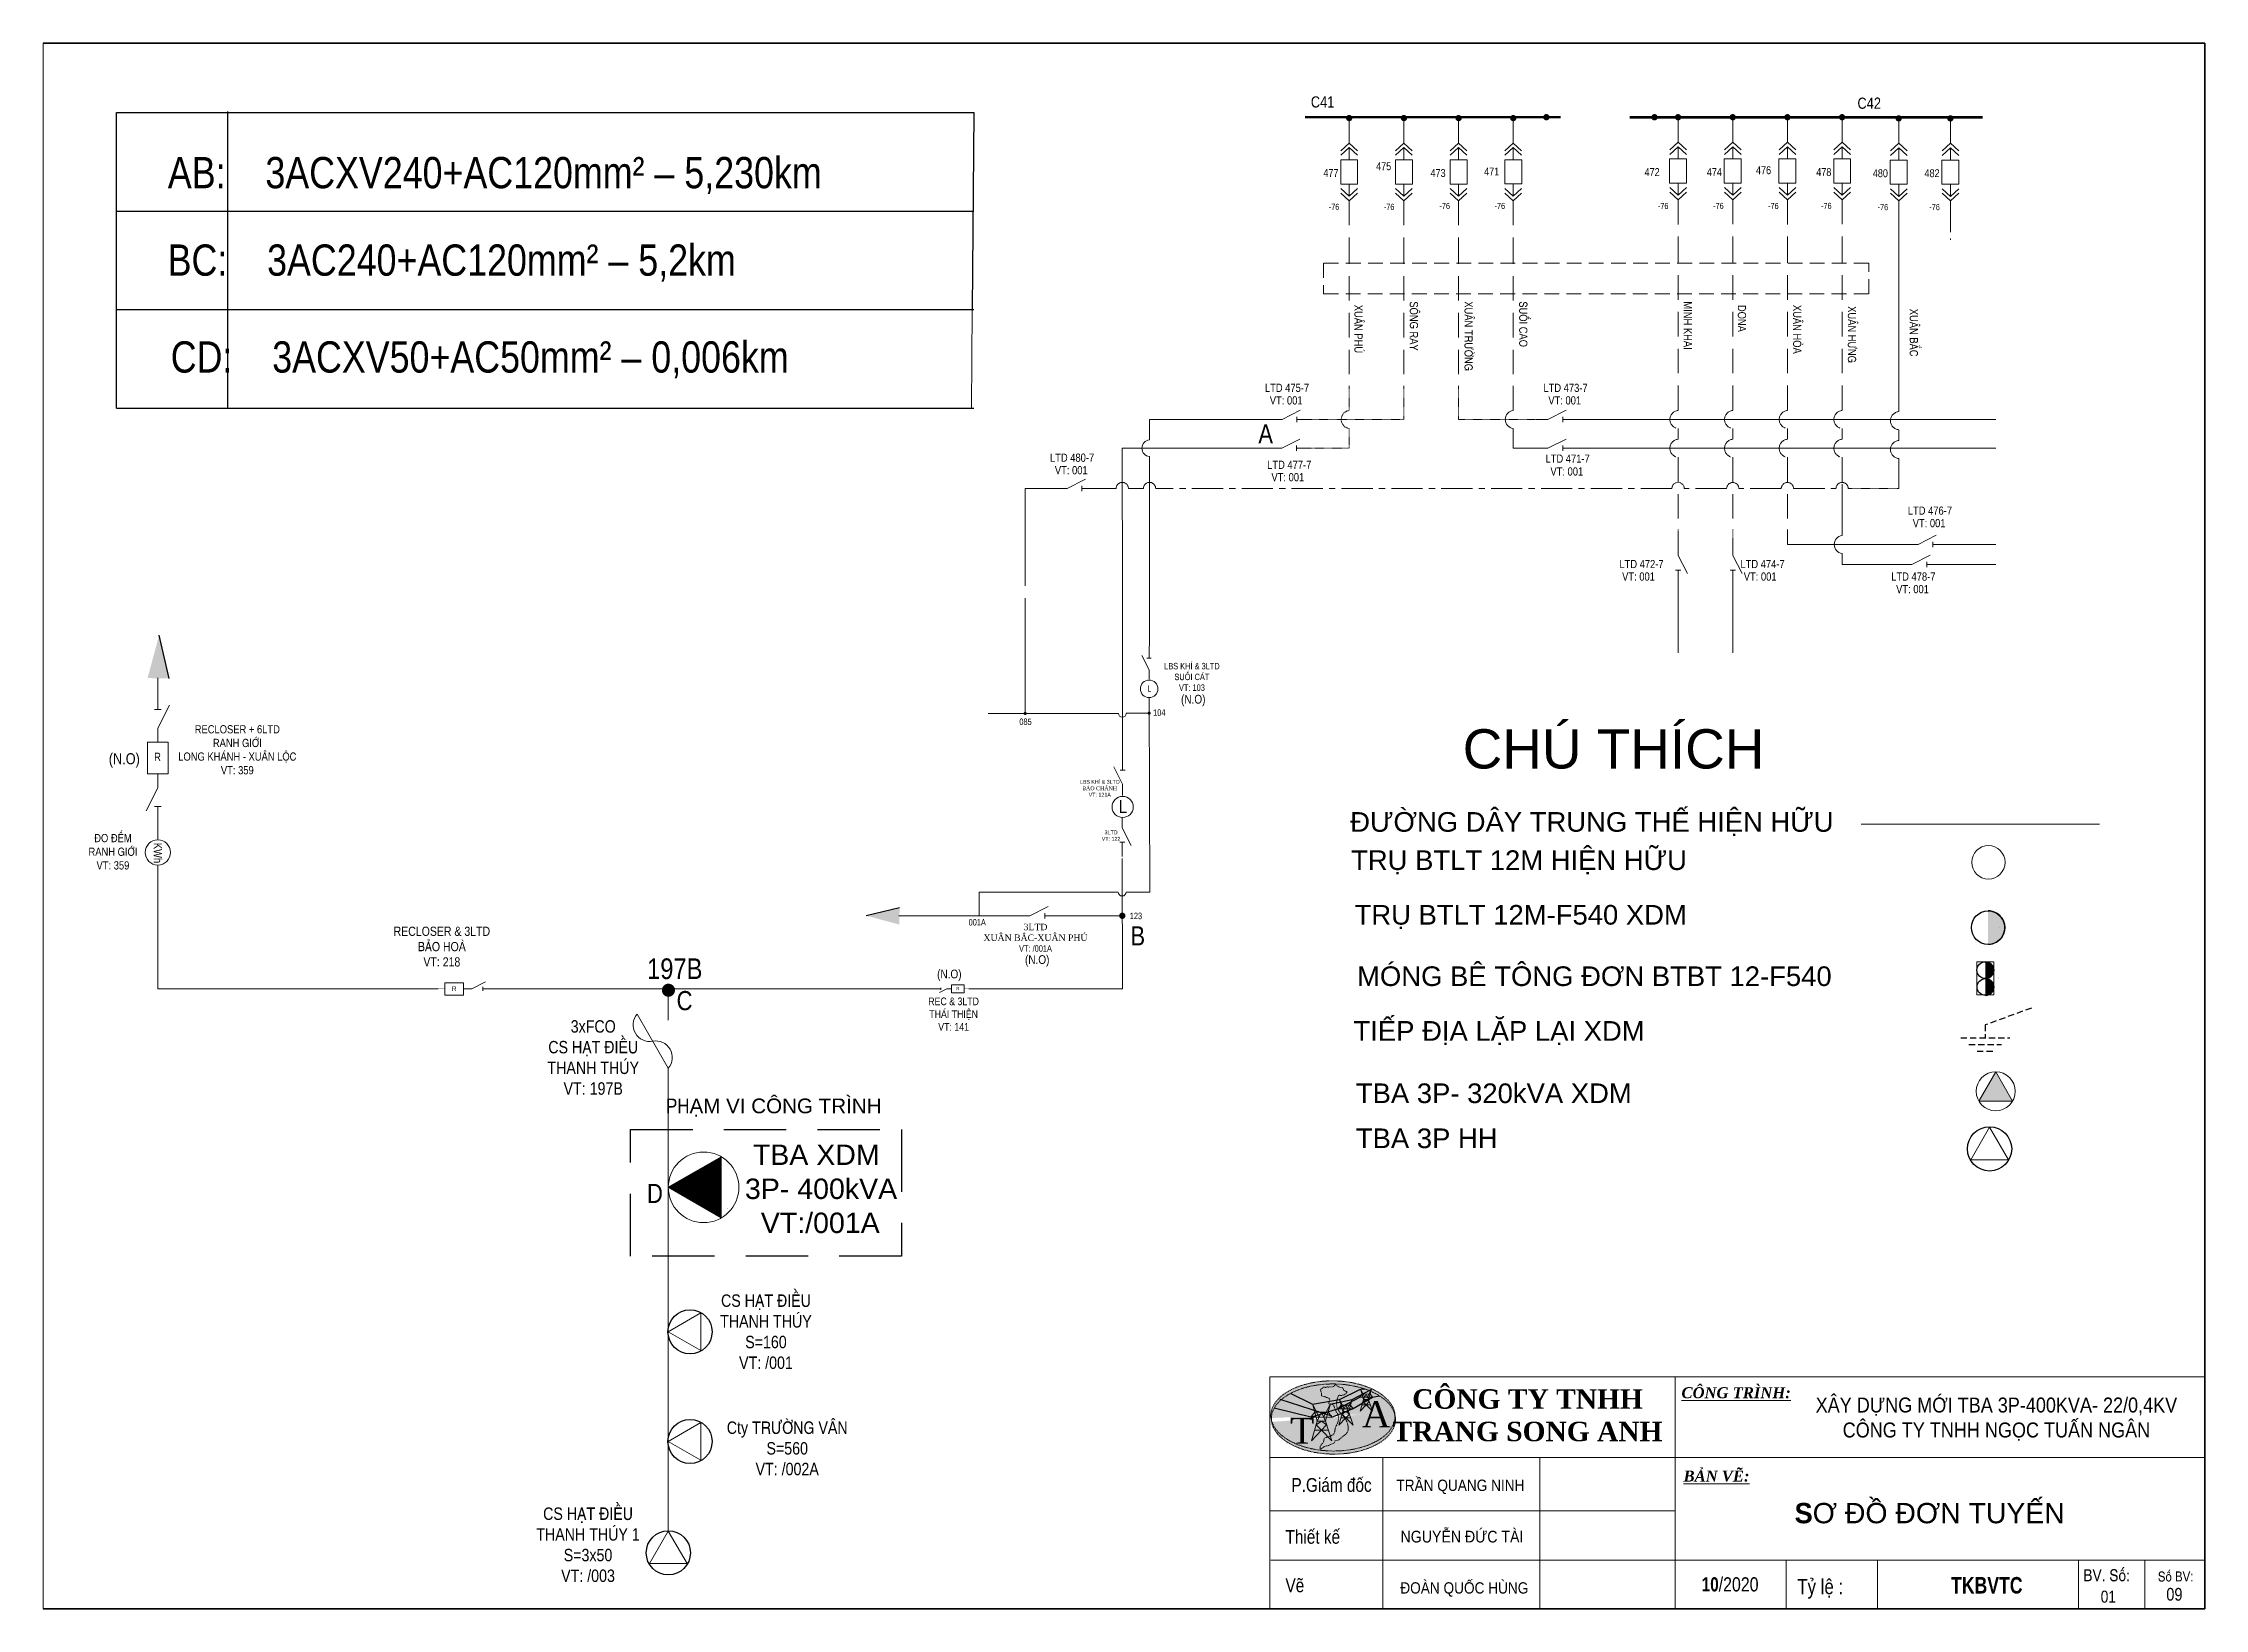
# Model space of a CAD drawing. Header units: millimetres. Extents: x -14794 to 646308, y -8901 to 85997.
# Drawn here: x -13447.6 to -13007.2, y 1823.1 to 2142.1 of the extents above; entities that cross this region are included whole.
import ezdxf
from ezdxf.enums import TextEntityAlignment as Align

# ---------------------------------------------------------------- set-up
doc = ezdxf.new("R2010")
doc.units = ezdxf.units.MM
doc.header["$LTSCALE"] = 0.2
doc.header["$MEASUREMENT"] = 0
for name, pattern in [('CENTER', [50.8, 31.75, -6.35, 6.35, -6.35]), ('DASHED', [0.75, 0.5, -0.25]), ('DASHED2', [9.525, 6.35, -3.175])]:
    doc.linetypes.add(name, pattern=pattern)
for name, color, linetype, lineweight in [('Cap ngam', 1, 'DASHED', 15), ('Day 110kV', 4, 'Continuous', 13), ('Day 22kV', 1, 'Continuous', 13), ('DDTT_Hienhuu', 3, 'DASHED2', 30), ('duong di', 51, 'Continuous', 25), ('Duongcoban', 4, 'Continuous', 30), ('Duongdi', 2, 'Continuous', 20), ('HTDLXDM', 220, 'Continuous', 30), ('Khung', 7, 'Continuous', 13), ('Khung ten', 7, 'Continuous', 20), ('Kichthuoc', 1, 'Continuous', 0), ('Layer2', 1, 'Continuous', 13), ('netlonkhungten', 32, 'Continuous', 35), ('TBA', 5, 'Continuous', 9), ('Text', 140, 'DASHED2', 9), ('Thay', 8, 'Continuous', 13), ('Thiet bi', 3, 'Continuous', 9), ('Tuyen 475', 6, 'Continuous', 13)]:
    doc.layers.add(name, color=color, linetype=linetype, lineweight=lineweight)
doc.layers.get('Layer2').off()
doc.styles.add('Chữ nhỏ', font='arial.ttf', dxfattribs={"height": 2})
doc.styles.add('ktenBCKT_6o$0$VN', font='arial.ttf')
doc.styles.get("Standard").update_dxf_attribs({"font": 'VHELVCN_1.TTF', "height": 2})
doc.styles.add('V-H-C', font='VHELVCN_1.TTF')
doc.styles.add('V-H-C-B', font='VHELVCB_1.TTF')
doc.styles.add('VN', font='VTIMESB_0.TTF')
doc.styles.add('Vni-helvecondense', font='VHELVCN_1.TTF')
doc.styles.add('VNI-Time', font='VTIMESN_1.TTF', dxfattribs={"width": 0.9, "height": 4})

msp = doc.modelspace()

# ---------------------------------------------------------------- texts
at = {"layer": 'HTDLXDM', "insert": (-13049.65, 1866.18), "char_height": 3.0518, "width": 117.6775, "attachment_point": 2, "style": 'VNI-Time'}
msp.add_mtext('XAÂY DÖÏNG MÔÙI TBA 3P-400KVA- 22/0,4KV\\PCOÂNG TY TNHH NGOÏC TUAÁN NGAÂN', dxfattribs=at)
at = {"layer": 'Khung ten', "color": 4, "insert": (-13063.25, 1842.6), "char_height": 4.1392, "width": 117.5184, "attachment_point": 5, "style": 'VN'}
msp.add_mtext('S{\\fArial|b0|i0|c0|p34;Ơ ĐỒ ĐƠN TUYẾN}', dxfattribs=at)
at = {"layer": 'Kichthuoc', "attachment_point": 4, "style": 'Chữ nhỏ'}
for s, insert, char_height in [('CHÚ THÍCH', (-13158.39, 1998.29), 8), ('ĐƯỜNG DÂY TRUNG THẾ HIỆN HỮU', (-13181.3, 1983.02), 4), ('TRỤ BTLT 12M HIỆN HỮU ', (-13181.12, 1975.23), 4), ('TRỤ BTLT 12M-F540 XDM', (-13180.41, 1964.1), 4), ('MÓNG BÊ TÔNG ĐƠN BTBT 12-F540', (-13179.9, 1952), 4), ('TIẾP ĐỊA LẶP LẠI XDM', (-13180.63, 1940.44), 4), ('TBA 3P- 320kVA XDM', (-13180.15, 1928.15), 4), ('TBA 3P HH', (-13180.15, 1918.97), 4), (' TBA XDM\\P3P- 400kVA\\P  VT:/001A ', (-13304.61, 1908.68), 4.16)]:
    msp.add_mtext(s, dxfattribs=dict(at, insert=insert, char_height=char_height))
at = {"layer": 'Text'}
for s, height, style, p in [('C41', 2.279, 'V-H-C-B', (-13189.32, 2129.03, 0.1)), ('C42', 2.279, 'V-H-C-B', (-13077.96, 2128.77, 0.1)), ('477', 1.607, 'V-H-C-B', (-13186.77, 2114.89, 0.1)), ('475', 1.607, 'V-H-C-B', (-13176.03, 2116.26, 0.1)), ('473', 1.607, 'V-H-C-B', (-13164.94, 2114.89, 0.1)), ('471', 1.607, 'V-H-C-B', (-13154.01, 2115.19, 0.1)), ('472', 1.607, 'V-H-C-B', (-13121.33, 2115.07, 0.1)), ('474', 1.607, 'V-H-C-B', (-13108.64, 2115.08, 0.1)), ('476', 1.607, 'V-H-C-B', (-13098.63, 2115.45, 0.1)), ('478', 1.607, 'V-H-C-B', (-13086.35, 2115.08, 0.1)), ('480', 1.607, 'V-H-C-B', (-13074.83, 2114.84, 0.1)), ('482', 1.607, 'V-H-C-B', (-13064.3, 2114.84, 0.1)), ('-76', 1.236, 'V-H-C-B', (-13185.66, 2108.17, 0.1)), ('-76', 1.236, 'V-H-C-B', (-13174.43, 2108.17, 0.1)), ('-76', 1.236, 'V-H-C-B', (-13163.11, 2108.36, 0.1)), ('-76', 1.236, 'V-H-C-B', (-13151.88, 2108.36, 0.1)), ('-76', 1.236, 'V-H-C-B', (-13118.6, 2108.35, 0.1)), ('-76', 1.236, 'V-H-C-B', (-13107.36, 2108.36, 0.1)), ('-76', 1.236, 'V-H-C-B', (-13096.16, 2108.35, 0.1)), ('-76', 1.236, 'V-H-C-B', (-13085.37, 2108.36, 0.1)), ('-76', 1.236, 'V-H-C-B', (-13073.84, 2108.12, 0.1)), ('-76', 1.236, 'V-H-C-B', (-13063.31, 2108.12, 0.1)), ('LTD 475-7', 1.664, 'V-H-C-B', (-13198.68, 2071.08, 0.1)), ('VT: 001', 1.664, 'V-H-C-B', (-13197.68, 2068.53, 0.1)), ('LTD 473-7', 1.664, 'V-H-C-B', (-13141.94, 2071.08, 0.1)), ('VT: 001', 1.664, 'V-H-C-B', (-13140.94, 2068.53, 0.1)), ('LTD 480-7', 1.664, 'V-H-C-B', (-13242.47, 2056.85, 0.1)), ('LTD 477-7', 1.664, 'V-H-C-B', (-13198.22, 2055.4, 0.21)), ('LTD 471-7', 1.664, 'V-H-C-B', (-13141.51, 2056.66, 0.1)), ('VT: 001', 1.664, 'V-H-C-B', (-13241.47, 2054.3, 0.1)), ('VT: 001', 1.664, 'V-H-C-B', (-13197.35, 2052.88, 0.1)), ('VT: 001', 1.664, 'V-H-C-B', (-13140.51, 2054.04, 0.1)), ('LTD 476-7', 1.664, 'V-H-C-B', (-13067.7, 2046.06, 0.1)), ('VT: 001', 1.664, 'V-H-C-B', (-13066.7, 2043.51, 0.1)), ('LTD 472-7', 1.664, 'V-H-C-B', (-13126.46, 2035.18, 0.1)), ('LTD 474-7', 1.664, 'V-H-C-B', (-13101.8, 2035.18, 0.1)), ('VT: 001', 1.664, 'V-H-C-B', (-13125.9, 2032.63, 0.1)), ('VT: 001', 1.664, 'V-H-C-B', (-13101.12, 2032.63, 0.1)), ('LTD 478-7', 1.664, 'V-H-C-B', (-13071.08, 2032.63, 0.1)), ('VT: 001', 1.664, 'V-H-C-B', (-13070.08, 2030.07, 0.1)), ('BV. Soá: ', 2.443, 'Vni-helvecondense', (-13031.94, 1828.75)), (' Soá BV: ', 2.035, 'Vni-helvecondense', (-13017.41, 1828.7))]:
    msp.add_text(s, height=height, dxfattribs=dict(at, style=style)).set_placement(p)
at = {"layer": 'Text', "color": 0, "style": 'V-H-C-B'}
for s, height, p in [('AB:    3ACXV240+AC120mm² – 5,230km', 6.3689, (-13355.58, 2112.58)), ('BC:    3AC240+AC120mm² – 5,2km', 6.3689, (-13364.35, 2094.76, -0.6)), (' CD:    3ACXV50+AC50mm² – 0,006km', 6.3689, (-13359.66, 2075.02)), ('A', 3.9, (-13198.53, 2060.59)), ('B', 3.9, (-13224.58, 1958.3)), ('C', 3.9, (-13316.92, 1945.1, 0.31)), ('D', 3.9, (-13322.95, 1905.82, 0.31))]:
    msp.add_text(s, height=height, dxfattribs=at).set_placement(p, align=Align.CENTER)
at = {"layer": 'Text', "style": 'V-H-C-B'}
for s, height, p in [('XUAÂN PHUÙ', 1.664, (-13180.45, 2088.83, 0.1)), ('SOÂNG RAY', 1.664, (-13169.16, 2089.54, 0.1)), ('XUAÂN TRÖÔØNG', 1.6638, (-13158.01, 2089.54, 0.1)), ('SUOÁI CAO', 1.664, (-13146.87, 2089.54, 0.1)), ('MINH KHAI', 1.664, (-13113.36, 2089.53, 0.1)), ('DONA', 1.664, (-13102.33, 2088.81, 0.1)), ('XUAÂN HOØA', 1.664, (-13091.07, 2088.81, 0.1)), ('XUAÂN HÖNG', 1.664, (-13079.91, 2088.55, 0.1)), ('XUAÂN BAÉC', 1.664, (-13067.3, 2088.02, 0.1))]:
    msp.add_text(s, height=height, rotation=270, dxfattribs=at).set_placement(p)
at = {"layer": 'Text', "color": 1, "style": 'V-H-C-B'}
for height, p in [(1.779, (-13213.28, 2007.58, 0.1)), (2.255, (-13431.05, 1995.21, -0.88)), (1.779, (-13245.07, 1954.52, 0.1)), (1.779, (-13262.97, 1951.59, 0.41))]:
    msp.add_text('(N.O)', height=height, dxfattribs=at).set_placement(p, align=Align.CENTER)
at = {"layer": 'Text', "style": 'VNI-Time', "width": 0.9}
for s, height, p in [('TRAÀN QUANG NINH', 2.3084, (-13158.85, 1847.14)), ('NGUYEÃN ÑÖÙC TAØI', 2.3947, (-13158.53, 1836.64)), ('ÑOAØN QUOÁC HUØNG', 2.3084, (-13158.05, 1826.23))]:
    msp.add_text(s, height=height, dxfattribs=at).set_placement(p, align=Align.CENTER)
at = {"layer": 'Text', "style": 'Vni-helvecondense'}
for s, height, p in [('01', 2.443, (-13026.85, 1824.38)), ('09', 2.59, (-13013.39, 1824.79))]:
    msp.add_text(s, height=height, dxfattribs=at).set_placement(p, align=Align.CENTER)
at = {"layer": 'Text'}
for s, insert, char_height, width, attachment_point, style in [('LBS KHÍ & 3LTD\\PSUOÁI CAÙT\\PVT: 103', (-13213.55, 2013.01, 0.1), 1.315, 25.2989, 5, 'V-H-C'), ('085', (-13247.45, 2003.87, 0.1), 1.315, 25.2989, 5, 'V-H-C'), ('104', (-13220.2, 2005.73, 0.1), 1.315, 25.2989, 5, 'V-H-C'), ('RECLOSER + 6LTD\\PRANH GIÔÙI\\PLONG KHAÙNH - XUAÂN LOÄC\\PVT: 359', (-13408.03, 1998.16, 2.28), 1.6667, 28.3022, 5, 'V-H-C'), ('LBS KHÍ & 3LTD\\PB{\\fTimes New Roman|b0|i0|c0|p18;ẢO CHÁNH}\\PVT: 121A', (-13232.32, 1990.32, 0.04), 0.789, 14.9894, 5, 'V-H-C'), ('ÑO ÑEÁM \\PRANH GIÔÙI\\PVT: 359 ', (-13433.37, 1977.38, 2.28), 1.667, 25.803, 5, 'V-H-C'), ('3LTD\\PVT: 122', (-13230.02, 1980.68), 0.789, 14.9894, 5, 'V-H-C'), ('{\\fVNI-Helve-Condense|b0|i0|c0|p2;123}', (-13224.96, 1964.3, -0.52), 1.315, 25.2989, 5, 'V-H-C'), ('001A', (-13257.29, 1963.01, -0.52), 1.315, 25.2989, 5, 'V-H-C'), ('{\\fTimes New Roman|b0|i0|c0|p18;3LTD \\PXUÂN BẮC-XUÂN PHÚ\\P}VT: /001A', (-13245.42, 1959.86, -0.52), 1.315, 24.9823, 5, 'V-H-C'), ('REC & 3LTD\\PTHAÙI THIEÄN\\PVT: 141', (-13262.1, 1944.3), 1.56, 27.8968, 5, 'V-H-C'), ('PH{\\fArial|b0|i0|c0|p34;ẠM VI CÔNG TRÌNH}', (-13298.73, 1925.27), 3, 55.1162, 5, 'V-H-C'), ('{\\fTimes New Roman|b1|i0|c0|p18;CÔNG TY TNHH\\PTRANG SONG ANH}', (-13145.18, 1867.87), 3.9709, 69.6887, 2, 'VN'), ('{\\fTimes New Roman|b1|i1|c0|p18;\\LCÔNG TRÌNH: }', (-13102.68, 1867.14), 2.2391, 97.7375, 5, 'ktenBCKT_6o$0$VN'), ('{\\fArial|b0|i0|c0|p34;\\W0.8;P.\\fArial|b0|i0|c238|p34;G\\fArial|b0|i0|c0|p34;iám\\fArial|b0|i0|c238|p34; đ\\fArial|b0|i0|c0|p34;ốc}', (-13193.27, 1848.34), 2.79888, 31.2302, 4, 'VN'), ('{\\fTimes New Roman|b1|i1|c0|p18;\\LBẢN VẼ: }', (-13106.68, 1850.15), 2.2391, 97.7375, 5, 'ktenBCKT_6o$0$VN'), ('{\\fArial|b0|i0|c238|p34;\\W0.8;Thi\\fArial|b0|i0|c0|p34;ết kế }', (-13194.49, 1837.77), 2.7989, 31.2302, 4, 'VN'), ('{\\fArial|b0|i0|c0|p34;\\W0.8;Vẽ}', (-13194.49, 1827.89), 2.7989, 31.2302, 4, 'VN'), ('{\\W0.8;10\\fArial|b0|i0|c0|p34;/\\fArial|b0|i0|c238|p34;20\\fArial|b0|i0|c0|p34;20}', (-13109.69, 1828.09), 2.9035, 18.6288, 4, 'VN'), ('{\\fArial|b0|i0|c238|p34;\\W0.8;T\\fArial|b0|i0|c0|p34;ỷ lệ : }', (-13090.23, 1827.18), 3.0788, 34.3532, 4, 'VN'), ('{\\W0.8;TKBVTC}', (-13058.9, 1827.9), 3.3587, 31.2302, 4, 'VN')]:
    msp.add_mtext(s, dxfattribs=dict(at, insert=insert, char_height=char_height, width=width, attachment_point=attachment_point, style=style))
at = {"layer": 'Text', "linetype": 'ByBlock', "attachment_point": 5, "style": 'V-H-C'}
for s, insert, char_height, width in [('RECLOSER & 3LTD\\PBAÛO HOAØ\\PVT: 218', (-13366.36, 1958.05, -0.21), 1.872, 28.3852), ('197B', (-13318.91, 1953.52), 4.215, 56.3613), ('3xFCO\\PCS HAÏT ÑIEÀU\\PTHANH THUÙY\\PVT: 197B', (-13335.52, 1935.45, -6), 2.5288, 59.0168), ('CS HAÏT ÑIEÀU\\PTHANH THUÙY\\PS=160\\PVT: /001', (-13300.33, 1879.58), 2.5288, 33.8168), ('Cty TRÖÔØNG VAÂN \\PS=560\\PVT: /002A', (-13296, 1855.81), 2.5288, 33.8168), ('CS HAÏT ÑIEÀU\\PTHANH THUÙY 1\\PS=3x50\\PVT: /003', (-13336.58, 1836.17), 2.5288, 33.8168)]:
    msp.add_mtext(s, dxfattribs=dict(at, insert=insert, char_height=char_height, width=width))
at = {"layer": 'Thiet bi', "attachment_point": 5, "style": 'V-H-C'}
for s, insert, char_height, width in [('L', (-13222.23, 2010.65, -0.52), 1.31, 17.5847), ('R', (-13424.29, 1996.73, 2.28), 1.67, 22.2886), ('L', (-13227.61, 1986.6, -0.64), 2.63, 35.1695), ('R', (-13261.23, 1949.47, -0.21), 0.657, 8.7924)]:
    msp.add_mtext(s, dxfattribs=dict(at, insert=insert, char_height=char_height, width=width))
at = {"layer": 'Thiet bi', "lineweight": 20, "ltscale": 10, "insert": (-13363.85, 1949.48, -0.21), "char_height": 0.986, "width": 13.1885, "attachment_point": 5, "style": 'V-H-C'}
msp.add_mtext('R', dxfattribs=at)

# ---------------------------------------------------------------- blocks, each defined once
blk = doc.blocks.new('FCO')
at = {"color": 0}
blk.add_lwpolyline([(0, 0, 0.707499), (0.8, 0.8, -0.707499), (1.6, 1.6, -5.301682)], format="xyb", dxfattribs=at)
blk.add_lwpolyline([(0, 0), (1.6, 1.6)], dxfattribs=at)
blk = doc.blocks.new('MAT CAT')
at = {"color": 0}
for points in [[(-0.97, 5.81), (0, 6.7), (0.97, 5.81)], [(-0.97, 5.28), (0, 6.17), (0.97, 5.28)], [(0, 4.76), (0, 6.17)], [(-0.97, 1.42), (0, 0.53), (0.97, 1.42)], [(-0.97, 0.89), (0, 0), (0.97, 0.89)], [(0, 1.94), (0, 0.53)]]:
    blk.add_lwpolyline(points, dxfattribs=at)
blk.add_lwpolyline([(-0.98, 4.76), (0.98, 4.76), (0.98, 1.94), (-0.98, 1.94)], close=True, dxfattribs=at)
blk = doc.blocks.new('ALTD')
at = {"color": 0}
for points in [[(3.38, 1.08), (1.27, 0), (0, 0)], [(2.99, 0.31), (2.99, -0.31)], [(2.99, 0), (4.73, 0)]]:
    blk.add_lwpolyline(points, dxfattribs=at)
blk = doc.blocks.new('GIAO NHAN DIEN NANG')
at = {"layer": 'Thiet bi'}
for p, q in [((579.29, -85.47), (582.99, -85.47)), ((589.48, -85.47), (593.18, -85.47))]:
    blk.add_line(p, q, dxfattribs=at)
blk.add_circle((586.24, -85.47), 3.25, dxfattribs=at)
at = {"layer": 'Text', "insert": (586.39, -85.46), "char_height": 2.107, "width": 22.4302, "attachment_point": 5, "style": 'V-H-C'}
blk.add_mtext('KWh', dxfattribs=at)
blk = doc.blocks.new('COTLOGO')
at = {"layer": 'Khung'}
for p, q in [((31212.1, 146981.8), (31220.3, 146966)), ((31216.6, 146966), (31212.1, 146981.8)), ((31238.4, 146966.1), (31246.5, 146981.8)), ((31246.5, 146981.8), (31242.1, 146966.5)), ((31246.5, 146981.8), (31242.1, 146966.5)), ((31209, 146956.8), (31216.6, 146966)), ((31219.3, 146956.8), (31209, 146956.8)), ((31221.5, 146949), (31210.6, 146911.5)), ((31220.3, 146966), (31216.6, 146966)), ((31219.3, 146956.8), (31216.6, 146966)), ((31225, 146956.8), (31219.3, 146956.8)), ((31221.5, 146949), (31219.3, 146956.8)), ((31229.3, 146949), (31219.3, 146941.7)), ((31219.3, 146941.7), (31229.7, 146931.8)), ((31220.3, 146966), (31238.6, 146966.4)), ((31220.3, 146966), (31225, 146956.8)), ((31229.3, 146966.2), (31221.5, 146949)), ((31237.1, 146949), (31221.5, 146949)), ((31225, 146956.8), (31233.6, 146956.8)), ((31237.1, 146949), (31229.3, 146966.2)), ((31239.4, 146942.1), (31229.3, 146949)), ((31229.7, 146931.8), (31239.4, 146942.1)), ((31233.6, 146956.8), (31238.4, 146966.1)), ((31233.6, 146956.8), (31239.3, 146956.8)), ((31239.3, 146956.8), (31237.1, 146949)), ((31249.6, 146911.5), (31237.1, 146949)), ((31238.6, 146966.4), (31242.1, 146966.5)), ((31242.1, 146966.5), (31239.3, 146956.8)), ((31249.6, 146956.8), (31239.3, 146956.8)), ((31242.1, 146966.5), (31249.6, 146956.8)), ((31210.6, 146911.5), (31229.7, 146931.8)), ((31216.5, 146931.8), (31242.8, 146931.8)), ((31229.7, 146931.8), (31249.6, 146911.5))]:
    blk.add_line(p, q, dxfattribs=at)
blk.add_lwpolyline([(31237.1, 146949), (31229.3, 146966.2), (31221.5, 146949)], dxfattribs=at)
blk = doc.blocks.new('LOGOTRANGSONGANH')
at = {"layer": 'Duongcoban'}
h = blk.add_hatch(color=2, dxfattribs=at)
edge = h.paths.add_edge_path()
edge.add_ellipse((31308, 148604), major_axis=(-401, 4), ratio=0.565575, start_angle=-176.7666, end_angle=8.2691)
edge.add_line((30909, 148590), (30910, 148590))
edge.add_ellipse((31311, 148584), major_axis=(-401, 4), ratio=0.565575, start_angle=235.144, end_angle=359.6225, ccw=False)
edge.add_line((31542, 148768), (31555, 148775))
edge.add_line((31555, 148775), (31557, 148777))
edge.add_line((31557, 148777), (31553, 148763))
edge.add_ellipse((31311, 148584), major_axis=(-401, 4), ratio=0.565575, start_angle=188.2691, end_angle=233.3208, ccw=False)
at = {"layer": 'Khung ten'}
h = blk.add_hatch(color=256, dxfattribs=at)
edge = h.paths.add_edge_path()
edge.add_ellipse((31311, 148584), major_axis=(-401, 4), ratio=0.565575, start_angle=188.2691, end_angle=359.6225, ccw=False)
edge.add_ellipse((31308, 148604), major_axis=(-401, 4), ratio=0.565575, start_angle=-176.7666, end_angle=8.2691)
edge.add_line((30909, 148590), (30910, 148590))
h = blk.add_hatch(color=256, dxfattribs=at)
edge = h.paths.add_edge_path()
edge.add_ellipse((31308, 148604), major_axis=(-401, 4), ratio=0.565575, start_angle=8.2691, end_angle=183.2334, ccw=False)
edge.add_ellipse((31311, 148584), major_axis=(-401, 4), ratio=0.565575, start_angle=3.2334, end_angle=188.2691)
h = blk.add_hatch(color=256, dxfattribs=at)
edge = h.paths.add_edge_path()
edge.add_ellipse((31308, 148604), major_axis=(-401, 4), ratio=0.565575, start_angle=8.2691, end_angle=183.2334, ccw=False)
edge.add_ellipse((31311, 148584), major_axis=(-401, 4), ratio=0.565575, start_angle=3.2334, end_angle=188.2691)
at = {"layer": 'Text'}
h = blk.add_hatch(color=256, dxfattribs=at)
h.set_gradient(color1=(0, 0, 255), one_color=1, tint=1)
edge = h.paths.add_edge_path()
edge.add_ellipse((31308, 148604), major_axis=(-401, 4), ratio=0.565575, start_angle=-176.7666, end_angle=8.2691)
edge.add_line((30909, 148590), (30910, 148590))
edge.add_ellipse((31311, 148584), major_axis=(-401, 4), ratio=0.565575, start_angle=235.144, end_angle=359.6225, ccw=False)
edge.add_line((31542, 148768), (31555, 148775))
edge.add_line((31555, 148775), (31557, 148777))
edge.add_line((31557, 148777), (31553, 148763))
edge.add_ellipse((31311, 148584), major_axis=(-401, 4), ratio=0.565575, start_angle=188.2691, end_angle=233.3208, ccw=False)
edge = h.paths.add_edge_path()
edge.add_ellipse((31311, 148584), major_axis=(-401, 4), ratio=0.565575, start_angle=3.2334, end_angle=188.2691)
edge.add_ellipse((31308, 148604), major_axis=(-401, 4), ratio=0.565575, start_angle=8.2691, end_angle=183.2334, ccw=False)
h = blk.add_hatch(color=256, dxfattribs=at)
edge = h.paths.add_edge_path()
edge.add_spline(control_points=[(31280, 148791), (31283, 148792), (31295, 148793), (31313, 148791), (31323, 148811), (31337, 148796), (31351, 148787), (31372, 148791), (31375, 148771), (31386, 148763), (31413, 148762), (31371, 148729), (31344, 148742), (31333, 148703), (31327, 148671), (31343, 148639), (31359, 148619), (31378, 148602), (31396, 148575), (31408, 148541), (31408, 148496), (31375, 148475), (31353, 148453), (31335, 148442), (31319, 148447), (31321, 148427), (31299, 148425), (31285, 148414), (31274, 148411), (31265, 148408), (31255, 148408), (31244, 148401), (31237, 148394), (31223, 148387), (31227, 148398), (31225, 148405), (31230, 148410), (31232, 148422), (31250, 148432), (31247, 148458), (31271, 148468), (31291, 148473), (31321, 148487), (31320, 148524), (31342, 148559), (31349, 148603), (31326, 148635), (31317, 148659), (31308, 148685), (31270, 148679), (31288, 148697), (31288, 148710), (31281, 148722), (31266, 148721), (31255, 148731), (31228, 148731), (31240, 148754), (31223, 148768), (31235, 148782), (31244, 148785), (31248, 148791), (31257, 148793), (31258, 148783), (31263, 148790), (31271, 148791), (31277, 148791), (31280, 148791)], knot_values=[0, 0, 0, 0, 10.773567, 36.453253, 45.467944, 66.304528, 75.394476, 97.72162, 113.438285, 125.691122, 137.561709, 178.241766, 199.70113, 215.454863, 279.050772, 301.404412, 320.192795, 354.292474, 377.700084, 416.933464, 461.046809, 499.368775, 526.36929, 553.493597, 559.326846, 568.25424, 596.840814, 609.577735, 620.601304, 630.959304, 638.68193, 649.840298, 667.688051, 673.556752, 684.49326, 689.149317, 694.14707, 702.739777, 724.96225, 747.389868, 765.56329, 794.088827, 815.415753, 854.767285, 890.123291, 942.363889, 973.99518, 1003.178887, 1022.105113, 1049.27204, 1062.832724, 1076.02929, 1089.833819, 1096.09008, 1116.705884, 1137.436129, 1150.673139, 1174.702872, 1185.098835, 1197.262798, 1201.670622, 1209.468078, 1215.08546, 1219.532908, 1227.492771, 1237.449043, 1237.449043, 1237.449043, 1237.449043], degree=3, periodic=0)
at = {"color": 7}
blk.add_line((31488, 148777), (31513, 148779), dxfattribs=at)
at = {"layer": 'Duongcoban', "color": 2}
for p, q in [((31300, 148602), (30967, 148710)), ((31174, 148681), (31038, 148746)), ((31175, 148681), (31350, 148710)), ((31291, 148681), (31432, 148710)), ((31343, 148651), (31481, 148726)), ((31350, 148710), (31487, 148777)), ((31432, 148710), (31555, 148775)), ((31439, 148651), (31563, 148726)), ((31563, 148726), (31608, 148733)), ((31164, 148597), (30927, 148655)), ((31164, 148597), (31343, 148651)), ((31301, 148597), (31439, 148651))]:
    blk.add_line(p, q, dxfattribs=at)
at = {"layer": 'Text', "extrusion": (0, 0, -1)}
for centre in [(31308, 148604), (31311, 148584)]:
    blk.add_ellipse(centre, major_axis=(-401, 4), ratio=0.565575, dxfattribs=at)
at = {"layer": 'Text'}
blk.add_spline([(31280, 148791), (31291, 148792), (31316, 148798), (31322, 148805), (31340, 148795), (31348, 148790), (31370, 148786), (31377, 148772), (31387, 148764), (31398, 148762), (31366, 148737), (31345, 148736), (31338, 148722), (31335, 148658), (31345, 148638), (31356, 148623), (31379, 148598), (31392, 148579), (31405, 148542), (31401, 148498), (31373, 148472), (31352, 148454), (31327, 148445), (31321, 148445), (31319, 148437), (31295, 148421), (31284, 148414), (31274, 148411), (31264, 148409), (31256, 148407), (31246, 148402), (31232, 148391), (31227, 148389), (31226, 148400), (31226, 148405), (31229, 148409), (31232, 148417), (31246, 148434), (31251, 148456), (31267, 148466), (31294, 148475), (31312, 148486), (31323, 148524), (31337, 148556), (31341, 148608), (31327, 148636), (31316, 148663), (31305, 148679), (31279, 148685), (31286, 148697), (31286, 148710), (31278, 148721), (31272, 148722), (31252, 148729), (31233, 148736), (31235, 148749), (31228, 148772), (31235, 148780), (31245, 148787), (31248, 148790), (31256, 148790), (31259, 148786), (31262, 148788), (31270, 148791), (31280, 148791)], degree=3, dxfattribs=at)
at = {"layer": 'Duongcoban', "color": 2}
for p, xscale, yscale, zscale in [((-42498, -199049), 2.366000000001804, 2.36600000000908, 2.366000000000713), ((-31811, -149302), 2.028000000002066, 2.028000000005704, 2.028000000000612), ((-74322, -348117), 3.380000000001019, 3.380000000004657, 3.380000000001019)]:
    blk.add_blockref('COTLOGO', p, dxfattribs=dict(at, xscale=xscale, yscale=yscale, zscale=zscale))
at = {"layer": 'Text', "char_height": 169, "width": 2273.21, "attachment_point": 1}
for s, insert in [('{\\fTimes New Roman|b0|i0|c0|p18;A}', (31496, 148699)), ('{\\fTimes New Roman|b0|i0|c0|p18;T}', (31031, 148593))]:
    blk.add_mtext(s, dxfattribs=dict(at, insert=insert))
blk = doc.blocks.new('TBA 3P')
at = {"color": 0}
blk.add_lwpolyline([(0, 1.6, 0, 1.386, 0), (0, 0.4, 0, 0, 0)], format="xyseb", dxfattribs=at)
blk.add_lwpolyline([(-0.693, 0.4), (0.693, 0.4), (0, 1.6)], close=True, dxfattribs=at)
blk.add_circle((0, 0.8), 0.8, dxfattribs=at)

# ---------------------------------------------------------------- hatches: boundary and pattern name
at = {"layer": 'Day 22kV', "lineweight": 20}
for points in [[(-13426.31, 2012.77), (-13423.96, 2021.52), (-13421.9, 2012.7)], [(-13273.16, 1962.55), (-13279.89, 1964.36), (-13273.11, 1965.94)]]:
    msp.add_hatch(color=1, dxfattribs=at).paths.add_polyline_path(points)
at = {"layer": 'duong di', "lineweight": -2}
h = msp.add_hatch(color=256, dxfattribs=at)
edge = h.paths.add_edge_path()
edge.add_arc((-13051.35, 1961.94), 3.41, 270.1446, 450.2375)
edge.add_line((-13051.36, 1965.35), (-13051.34, 1958.52))
h = msp.add_hatch(color=256, dxfattribs=at)
edge = h.paths.add_edge_path()
edge.add_arc((-13051.9, 1953.25), 1.71, 270.1446, 450.2375)
edge.add_line((-13051.91, 1954.96), (-13051.9, 1951.54))
h = msp.add_hatch(color=256, dxfattribs=at)
edge = h.paths.add_edge_path()
edge.add_arc((-13051.89, 1949.83), 1.71, 270.1446, 450.2375)
edge.add_line((-13051.9, 1951.54), (-13051.89, 1948.13))
at = {"layer": 'Kichthuoc'}
msp.add_hatch(color=256, dxfattribs=at).paths.add_polyline_path([(-13046.35, 1926.59), (-13049.79, 1932.54), (-13053.22, 1926.59)])

# ---------------------------------------------------------------- linework, layer by layer
at = {"color": 2}
for p, q in [((-13432.62, 2128.04), (-13258.01, 2128.04)), ((-13432.62, 2067.75), (-13432.62, 2128.04)), ((-13410.01, 2128.23), (-13410.01, 2067.75)), ((-13258.01, 2128.04), (-13258.31, 2087.85)), ((-13432.62, 2107.94), (-13258.01, 2107.94)), ((-13432.62, 2087.85), (-13258.01, 2087.85)), ((-13432.62, 2067.75), (-13258.01, 2067.75)), ((-13181.34, 1823.14), (-13007.21, 1823.14))]:
    msp.add_line(p, q, dxfattribs=at)
for centre, radius in [((-13051.34, 1961.93), 3.41), ((-13051.9, 1953.25), 1.71), ((-13051.89, 1949.83), 1.71)]:
    msp.add_circle(centre, radius)
at = {"color": 0}
for centre in [(-13051.04, 1916.83), (-13315.8, 1879.58), (-13315.8, 1857.23), (-13320.22, 1834.54)]:
    msp.add_circle(centre, 4.5, dxfattribs=at)
for centre, radius in [((-13051.35, 1961.94), 3.41), ((-13051.9, 1953.25), 1.71), ((-13051.89, 1949.83), 1.71)]:
    msp.add_arc(centre, radius, 270.1446, 90.2375)
at = {"layer": 'Cap ngam', "linetype": 'CENTER'}
for p, q in [((-13232.9, 2051.4, 0.1), (-13228.98, 2051.4, 0.1)), ((-13223.43, 2051.41, 0.1), (-13226.49, 2051.41, 0.1)), ((-13115.76, 2051.41, 0.1), (-13220.94, 2051.41, 0.1)), ((-13104.62, 2051.37, 0.1), (-13113.27, 2051.41, 0.1)), ((-13093.48, 2051.38, 0.1), (-13102.12, 2051.38, 0.1))]:
    msp.add_line(p, q, dxfattribs=at)
at = {"layer": 'Cap ngam', "linetype": 'DASHED', "ltscale": 50, "elevation": 0.1}
for points in [[(-13181.51, 2110.04), (-13181.51, 2102.19), (-13181.51, 2102.19), (-13181.51, 2072.31)], [(-13170.36, 2110.04), (-13170.36, 2102.19), (-13170.36, 2102.19), (-13170.36, 2072.31), (-13170.36, 2072.31)], [(-13159.22, 2110.04), (-13159.22, 2102.19), (-13159.22, 2102.19), (-13159.22, 2072.31)], [(-13148.08, 2110.05), (-13148.08, 2102.19), (-13148.08, 2102.19), (-13148.08, 2072.31)]]:
    msp.add_lwpolyline(points, dxfattribs=at)
for points in [[(-13114.51, 2110.22), (-13114.51, 2102.37), (-13114.51, 2102.37), (-13114.51, 2067.3, 0.908238), (-13114.51, 2063.62), (-13114.51, 2061.44, 0.908238), (-13114.51, 2057.76), (-13114.51, 2039.98)], [(-13103.37, 2110.23), (-13103.37, 2102.37), (-13103.37, 2102.37), (-13103.37, 2067.3, 0.908238), (-13103.37, 2063.62), (-13103.37, 2061.44, 0.908238), (-13103.37, 2057.76), (-13103.37, 2043.05)], [(-13092.23, 2110.22), (-13092.23, 2102.37), (-13092.23, 2102.37), (-13092.23, 2067.3, 0.908238), (-13092.23, 2063.62), (-13092.23, 2061.44, 0.908238), (-13092.23, 2057.76), (-13092.23, 2043.05)], [(-13081.09, 2110.23), (-13081.09, 2102.37), (-13081.09, 2102.37), (-13081.09, 2067.3, 0.908238), (-13081.09, 2063.62), (-13081.09, 2061.44, 0.908238), (-13081.09, 2057.76), (-13081.09, 2052.27)]]:
    msp.add_lwpolyline(points, format="xyb", dxfattribs=at)
at = {"layer": 'Cap ngam', "linetype": 'CENTER', "ltscale": 50, "elevation": 0.1}
msp.add_lwpolyline([(-13069.56, 2109.99), (-13069.56, 2102.13), (-13069.56, 2102.13), (-13069.56, 2067.06, 0.908238), (-13069.56, 2063.38), (-13069.56, 2061.19, 0.908238), (-13069.56, 2057.51), (-13069.56, 2051.4)], format="xyb", dxfattribs=at)
at = {"layer": 'Cap ngam', "linetype": 'CENTER', "elevation": 0.1}
msp.add_lwpolyline([(-13090.99, 2051.39), (-13082.33, 2051.39)], dxfattribs=at)
at = {"layer": 'Cap ngam', "linetype": 'DASHED', "elevation": 0.1}
msp.add_lwpolyline([(-13079.84, 2051.39), (-13069.56, 2051.4)], dxfattribs=at)
at = {"layer": 'Cap ngam', "linetype": 'CENTER'}
for centre in [(-13227.74, 2051.41, 0.1), (-13222.18, 2051.41, 0.1), (-13103.37, 2051.37, 0.1), (-13092.23, 2051.38, 0.1), (-13081.09, 2051.39, 0.1)]:
    msp.add_arc(centre, 1.25, 0.0631, 180.0631, dxfattribs=at)
at = {"layer": 'Cap ngam'}
msp.add_arc((-13114.51, 2051.41, 0.1), 1.25, 0.0631, 180.0631, dxfattribs=at)
at = {"layer": 'Day 110kV', "color": 1, "linetype": 'DASHED', "elevation": 0.1}
for points in [[(-13170.36, 2072.31), (-13170.36, 2065.45), (-13189.13, 2065.45)], [(-13159.22, 2072.31), (-13159.22, 2065.45), (-13143.25, 2065.45)], [(-13103.37, 2043.05), (-13103.37, 2039.98)]]:
    msp.add_lwpolyline(points, dxfattribs=at)
at = {"layer": 'Day 110kV', "color": 1, "elevation": 0.1}
msp.add_lwpolyline([(-13134.96, 2065.45), (-13049.74, 2065.45)], dxfattribs=at)
at = {"layer": 'Day 22kV', "linetype": 'CENTER'}
msp.add_line((-13059.03, 2109.99, 0.1), (-13059.03, 2102.1, 0.1), dxfattribs=at)
at = {"layer": 'Day 22kV'}
for p, q in [((-13241.19, 2051.4, 0.1), (-13247.53, 2051.4, 0.1)), ((-13247.53, 2051.4, 0.1), (-13247.53, 2031.59, 0.1)), ((-13222.19, 2031.43, 0.1), (-13222.21, 2019.35, 0.1)), ((-13247.53, 2029.08, 0.1), (-13247.53, 2027.07, 0.1)), ((-13247.53, 2027.07, 0.1), (-13247.53, 2024.34, 0.1)), ((-13247.53, 2026.13, 0.1), (-13247.53, 2005.57, 0.1)), ((-13222.27, 2008.79, 0.1), (-13222.16, 1988.55, 0.1)), ((-13222.16, 1988.55, 0.1), (-13222.11, 1969.17, 0.1)), ((-13424.22, 1949.45, -0.21), (-13424.22, 1971.76, 2.28)), ((-13228.56, 1969.17, 0.1), (-13256.89, 1969.17, 0.1)), ((-13256.89, 1969.17, 0.1), (-13256.89, 1964.34, 0.1)), ((-13222.11, 1969.17, 0.1), (-13226.96, 1969.17, 0.1)), ((-13273.12, 1964.34, -0.52), (-13248.77, 1964.34, -0.52))]:
    msp.add_line(p, q, dxfattribs=at)
at = {"layer": 'Day 22kV', "const_width": 0.526, "elevation": 0.1}
msp.add_lwpolyline([(-13190.53, 2127.06), (-13138.4, 2127.06)], dxfattribs=at)
at = {"layer": 'Day 22kV', "color": 2, "const_width": 0.631, "elevation": 0.1}
for points in [[(-13181.51, 2127.2, 1), (-13181.51, 2126.55, 1), (-13181.51, 2127.2, 2.414214)], [(-13170.36, 2127.2, 1), (-13170.36, 2126.55, 1), (-13170.36, 2127.2, 2.414214)], [(-13159.22, 2127.2, 1), (-13159.22, 2126.55, 1), (-13159.22, 2127.2, 2.414214)], [(-13148.08, 2127.2, 1), (-13148.08, 2126.55, 1), (-13148.08, 2127.2, 2.414214)], [(-13141.34, 2127.39, 1), (-13141.34, 2126.73, 1), (-13141.34, 2127.39, 2.414214)]]:
    msp.add_lwpolyline(points, format="xyb", dxfattribs=at)
at = {"layer": 'Day 22kV', "color": 5, "const_width": 0.526, "elevation": 0.1}
msp.add_lwpolyline([(-13124.34, 2127.05), (-13052.48, 2127.05)], dxfattribs=at)
at = {"layer": 'Day 22kV'}
for points, const_width, elevation in [([(-13119.31, 2127.38, 1), (-13119.31, 2126.73, 1), (-13119.31, 2127.38, 2.414214)], 0.631, 0.1), ([(-13114.51, 2127.38, 1), (-13114.51, 2126.72, 1), (-13114.51, 2127.38, 2.414214)], 0.631, 0.1), ([(-13103.37, 2127.38, 1), (-13103.37, 2126.72, 1), (-13103.37, 2127.38, 2.414214)], 0.631, 0.1), ([(-13092.23, 2127.38, 1), (-13092.23, 2126.72, 1), (-13092.23, 2127.38, 2.414214)], 0.631, 0.1), ([(-13081.09, 2127.38, 1), (-13081.09, 2126.73, 1), (-13081.09, 2127.38, 2.414214)], 0.631, 0.1), ([(-13069.56, 2127.14, 1), (-13069.56, 2126.49, 1), (-13069.56, 2127.14, 2.414214)], 0.631, 0.1), ([(-13059.03, 2127.14, 1), (-13059.03, 2126.49, 1), (-13059.03, 2127.14, 2.414214)], 0.631, 0.1), ([(-13247.53, 2005.73, 1), (-13247.53, 2005.4, 1), (-13247.53, 2005.73, 2.414214)], 0.316, 0.1), ([(-13222.25, 2005.79, 1), (-13222.25, 2005.46, 1), (-13222.25, 2005.79, 2.414214)], 0.316, 0.1), ([(-13228.06, 1964.34, 1), (-13227.4, 1964.34, 1), (-13228.06, 1964.34, 2.414214)], 0.631, -0.52)]:
    msp.add_lwpolyline(points, format="xyb", dxfattribs=dict(at, const_width=const_width, elevation=elevation))
for points, elevation in [([(-13114.51, 2121.96), (-13114.51, 2127.05)], 0.1), ([(-13103.37, 2121.97), (-13103.37, 2127.06)], 0.1), ([(-13092.23, 2121.97), (-13092.23, 2127.05)], 0.1), ([(-13081.09, 2121.97), (-13081.09, 2127.06)], 0.1), ([(-13181.51, 2121.79), (-13181.51, 2126.87)], 0.1), ([(-13170.36, 2121.79), (-13170.36, 2126.87)], 0.1), ([(-13159.22, 2121.79), (-13159.22, 2126.87)], 0.1), ([(-13148.08, 2121.79), (-13148.08, 2126.87)], 0.1), ([(-13069.56, 2121.73), (-13069.56, 2126.82)], 0.1), ([(-13059.03, 2121.73), (-13059.03, 2126.82)], 0.1), ([(-13114.51, 2031.69), (-13114.51, 2024.94), (-13114.51, 2024.94), (-13114.51, 2017.91)], 0.1), ([(-13103.37, 2031.69), (-13103.37, 2020.96), (-13103.37, 2020.96), (-13103.37, 2017.91)], 0.1), ([(-13228.53, 2005.59), (-13255.05, 2005.56)], 0.1), ([(-13222.18, 2005.63), (-13226.93, 2005.6)], 0.1), ([(-13227.73, 1975.99), (-13227.69, 1949.45)], -0.52), ([(-13256.89, 1964.34), (-13273.29, 1964.32)], 0.1), ([(-13243.53, 1964.34), (-13227.73, 1964.34)], -0.52), ([(-13265.91, 1949.45), (-13265.91, 1949.45), (-13355.71, 1949.45)], -0.21), ([(-13259.02, 1949.45), (-13227.69, 1949.45)], -0.21)]:
    msp.add_lwpolyline(points, dxfattribs=dict(at, elevation=elevation))
at = {"layer": 'Day 22kV', "color": 1, "elevation": 0.1}
for points in [[(-13195.36, 2065.45), (-13222.19, 2065.45), (-13222.19, 2061.29, 0.910251), (-13222.19, 2057.9), (-13222.19, 2028.98)], [(-13081.09, 2052.27), (-13081.09, 2041.82, 0.865593), (-13081.09, 2038.14), (-13081.09, 2035.92)]]:
    msp.add_lwpolyline(points, format="xyb", dxfattribs=at)
for points in [[(-13059.73, 2039.98), (-13049.74, 2039.98)], [(-13222.19, 2030.47), (-13222.19, 2027.07)]]:
    msp.add_lwpolyline(points, dxfattribs=at)
at = {"layer": 'Day 22kV', "elevation": 0.1}
for points in [[(-13226.93, 2005.58), (-13226.93, 2005.58, -0.983539), (-13228.53, 2005.58), (-13228.53, 2005.58)], [(-13226.96, 1969.16), (-13226.96, 1969.16, -0.983539), (-13228.56, 1969.16), (-13228.56, 1969.16)]]:
    msp.add_lwpolyline(points, format="xyb", dxfattribs=at)
at = {"layer": 'Day 22kV', "linetype": 'ByBlock', "const_width": 1.31}
msp.add_lwpolyline([(-13320.2, 1949.85, 1), (-13320.2, 1948.49, 1), (-13320.2, 1949.85, 2.414214)], format="xyb", dxfattribs=at)
at = {"layer": 'Day 22kV'}
for points in [[(-13320.22, 1949.45), (-13320.22, 1943.1)], [(-13320.22, 1933.43), (-13320.22, 1839.04)]]:
    msp.add_lwpolyline(points, dxfattribs=at)
at = {"layer": 'DDTT_Hienhuu'}
for p, q in [((-13055.26, 1938.11), (-13048.59, 1938.11)), ((-13053.59, 1936.78), (-13050.26, 1936.78))]:
    msp.add_line(p, q, dxfattribs=at)
for points in [[(-13042.53, 1945.53), (-13051.92, 1942.11), (-13051.92, 1939.45)], [(-13056.92, 1939.45), (-13046.92, 1939.45)]]:
    msp.add_lwpolyline(points, dxfattribs=at)
at = {"layer": 'DDTT_Hienhuu', "ltscale": 10}
msp.add_lwpolyline([(-13327.93, 1920.81), (-13272.69, 1920.81), (-13272.69, 1895), (-13327.93, 1895)], close=True, dxfattribs=at)
at = {"layer": 'duong di', "lineweight": -2}
for p, q in [((-13049.03, 1961.94), (-13049.03, 1961.94)), ((-13049.02, 1961.93), (-13049.02, 1961.93)), ((-13049.3, 1951.67), (-13049.3, 1951.67)), ((-13049.29, 1951.66), (-13049.29, 1951.66)), ((-13308.2, 1904.66, -35.22), (-13308.2, 1904.66, -35.22)), ((-13308.17, 1904.64, -35.22), (-13308.17, 1904.64, -35.22))]:
    msp.add_line(p, q, dxfattribs=at)
at = {"layer": 'Duongcoban'}
for p, q in [((-13421.9, 2012.7, 7.56), (-13423.96, 2021.52, 7.56)), ((-13273.11, 1965.94, 1.66), (-13279.89, 1964.36, 1.66))]:
    msp.add_line(p, q, dxfattribs=at)
at = {"layer": 'Duongdi', "color": 0, "elevation": 2.28}
msp.add_lwpolyline([(-13424.22, 2010.24), (-13424.22, 2012.84)], dxfattribs=at)
at = {"layer": 'Duongdi'}
msp.add_lwpolyline([(-13046.35, 1926.59), (-13049.79, 1932.54), (-13053.22, 1926.59), (-13046.35, 1926.59)], dxfattribs=at)
msp.add_lwpolyline([(-13046.35, 1926.59), (-13049.79, 1932.54), (-13053.22, 1926.59), (-13046.35, 1926.59)], dxfattribs=at)
at = {"layer": 'Duongdi', "color": 0}
msp.add_lwpolyline([(-13197.7, 1823.14), (-13007.21, 1823.14)], dxfattribs=at)
at = {"layer": 'Duongdi'}
for centre, radius in [((-13051.28, 1975.23), 3.4), ((-13049.79, 1928.58), 3.97)]:
    msp.add_circle(centre, radius, dxfattribs=at)
at = {"layer": 'Khung', "color": 1}
for p, q in [((-13134.96, 2059.59, 0.1), (-13049.74, 2059.59, 0.1)), ((-13081.09, 2035.92, 0.1), (-13068.78, 2035.92, 0.1)), ((-13060.8, 2035.92, 0.1), (-13049.74, 2035.92, 0.1))]:
    msp.add_line(p, q, dxfattribs=at)
at = {"layer": 'Khung', "color": 1, "linetype": 'DASHED', "elevation": 0.1}
msp.add_lwpolyline([(-13181.51, 2072.31), (-13181.51, 2067.31, 0.880271), (-13181.51, 2063.63), (-13181.51, 2059.59), (-13189.13, 2059.59)], format="xyb", dxfattribs=at)
at = {"layer": 'Khung', "color": 1, "linetype": 'ByBlock', "elevation": 0.1}
for points in [[(-13197.42, 2059.59), (-13227.73, 2059.59), (-13227.71, 2030.2)], [(-13227.71, 2030.2), (-13227.68, 2017.16)], [(-13227.7, 2028.38), (-13227.7, 2027.07)], [(-13227.67, 2025.11), (-13227.66, 1996.95)]]:
    msp.add_lwpolyline(points, dxfattribs=at)
at = {"layer": 'Khung', "color": 1, "linetype": 'DASHED', "elevation": 0.1}
msp.add_lwpolyline([(-13114.51, 2043.05), (-13114.51, 2042.79)], dxfattribs=at)
at = {"layer": 'Khung'}
for points in [[(-13007.21, 1823.14), (-13007.21, 1870.38), (-13197.7, 1870.38), (-13197.7, 1823.14)], [(-13168.89, 1870.38), (-13007.21, 1870.38)], [(-13115.11, 1870.38), (-13115.11, 1823.14)], [(-13197.7, 1853.96), (-13007.21, 1853.96)], [(-13174.69, 1823.14), (-13174.69, 1853.96)], [(-13142.64, 1823.14), (-13142.64, 1853.96)], [(-13197.7, 1843.12), (-13115.11, 1843.12)], [(-13197.46, 1833.02), (-13007.21, 1833.02)], [(-13092.48, 1833.02), (-13092.48, 1823.14)], [(-13073.89, 1833.02), (-13073.89, 1823.14)], [(-13032.91, 1833.02), (-13032.91, 1823.14)], [(-13019.44, 1833.02), (-13019.44, 1823.14)]]:
    msp.add_lwpolyline(points, dxfattribs=at)
at = {"layer": 'Kichthuoc'}
msp.add_line((-13447.57, 1823.14), (-13447.57, 2142.13), dxfattribs=at)
for points in [[(-13258.31, 2087.85), (-13258.46, 2067.75)], [(-13077.23, 1983.02), (-13028.67, 1983.02)]]:
    msp.add_lwpolyline(points, dxfattribs=at)
for points in [[(-13053.62, 1954.95), (-13050.15, 1954.95), (-13050.15, 1948.2), (-13053.62, 1948.2)], [(-13047.21, 1914.61), (-13051.04, 1921.26), (-13054.88, 1914.61)], [(-13313.58, 1883.42), (-13320.22, 1879.58), (-13313.58, 1875.75)], [(-13313.58, 1861.07), (-13320.22, 1857.23), (-13313.58, 1853.4)], [(-13316.39, 1832.33), (-13320.22, 1838.97), (-13324.06, 1832.33)]]:
    msp.add_lwpolyline(points, close=True, dxfattribs=at)
at = {"layer": 'Kichthuoc', "elevation": -0.21}
msp.add_lwpolyline([(-13367.14, 1949.45), (-13424.19, 1949.45)], dxfattribs=at)
at = {"layer": 'netlonkhungten'}
msp.add_lwpolyline([(-13447.57, 2142.13), (-13007.21, 2142.13), (-13007.21, 1823.14), (-13447.57, 1823.14)], dxfattribs=at)
at = {"layer": 'Thay', "linetype": 'DASHED', "ltscale": 30, "elevation": 0.1}
msp.add_lwpolyline([(-13186.72, 2091.04), (-13075.67, 2091.04), (-13075.67, 2097.3), (-13186.72, 2097.3)], close=True, dxfattribs=at)
at = {"layer": 'Thiet bi'}
for points, elevation in [([(-13222.27, 2012.38, 0.0624, 0.0624, 0), (-13222.27, 2014.21, 0.312, 0.312, 0)], -0.52), ([(-13424.22, 2002.07, 0.0791, 0.0791, 0), (-13424.22, 1999.74, 0.395, 0.395, 0)], 2.28), ([(-13424.22, 1993.25, 0.0791, 0.0791, 0), (-13424.22, 1990.92, 0.395, 0.395, 0)], 2.28), ([(-13227.66, 1988.68, 0.0749, 0.0749, 0), (-13227.66, 1990.88, 0.374, 0.374, 0)], -0.64), ([(-13262.5, 1949.45, 0.0312, 0.0312, 0), (-13263.42, 1949.45, 0.156, 0.156, 0)], -0.21), ([(-13259.02, 1949.45, 0.0312, 0.0312, 0), (-13259.94, 1949.45, 0.156, 0.156, 0)], -0.21)]:
    msp.add_lwpolyline(points, format="xyseb", dxfattribs=dict(at, elevation=elevation))
at = {"layer": 'Thiet bi', "lineweight": 20, "ltscale": 10}
for points, elevation in [([(-13422.1, 1999.74), (-13422.1, 1993.25), (-13426.34, 1993.25), (-13426.34, 1999.74), (-13422.1, 1999.74)], 2.28), ([(-13361.93, 1948.19), (-13365.77, 1948.19), (-13365.77, 1950.7), (-13361.93, 1950.7), (-13361.93, 1948.19)], -0.21), ([(-13360.55, 1949.45), (-13361.93, 1949.45)], -0.21), ([(-13259.94, 1948.61), (-13262.5, 1948.61), (-13262.5, 1950.28), (-13259.94, 1950.28), (-13259.94, 1948.61)], -0.21)]:
    msp.add_lwpolyline(points, dxfattribs=dict(at, elevation=elevation))
at = {"layer": 'Thiet bi', "linetype": 'ByBlock', "elevation": -0.21}
msp.add_lwpolyline([(-13365.77, 1949.45, 0.0468, 0.0468, 0), (-13367.14, 1949.45, 0.234, 0.234, 0)], format="xyseb", dxfattribs=at)
at = {"layer": 'Thiet bi', "lineweight": 20, "ltscale": 10}
for centre, radius in [((-13222.27, 2010.58, 0.1), 1.79), ((-13227.66, 1986.52, 0.1), 2.15)]:
    msp.add_circle(centre, radius, dxfattribs=at)
at = {"layer": 'Tuyen 475', "color": 1, "linetype": 'Continuous', "elevation": 0.1}
msp.add_lwpolyline([(-13148.08, 2072.31), (-13148.08, 2067.31, 0.880264), (-13148.08, 2063.63), (-13148.08, 2059.59), (-13143.25, 2059.59)], format="xyb", dxfattribs=at)
msp.add_lwpolyline([(-13092.23, 2043.05), (-13092.23, 2039.98), (-13067.53, 2039.98)], dxfattribs=at)

# ---------------------------------------------------------------- block references
at = {"color": 0, "xscale": 0.03151307238385925, "yscale": 0.03151307243859947, "zscale": 0.03151307242051067}
msp.add_blockref('LOGOTRANGSONGANH', (-14171.43, -2820.54), dxfattribs=at)
at = {"layer": 'Layer2', "color": 1, "xscale": 0.7909200000006876, "yscale": 0.7909200000006876, "zscale": 0.7909200000006876, "rotation": 270}
msp.add_blockref('GIAO NHAN DIEN NANG', (-13356.62, 2440.92, 2.28), dxfattribs=at)
at = {"layer": 'TBA', "linetype": 'ByBlock', "xscale": 8.991135400894564, "yscale": 8.991135400894564, "zscale": 8.991135400894564, "rotation": 90}
msp.add_blockref('TBA 3P', (-13305.84, 1909.01), dxfattribs=at)
at = {"layer": 'Thiet bi', "xscale": 1.753271403174676, "yscale": 1.753271403174676, "zscale": 1.753271403174676}
for name, p in [('MAT CAT', (-13181.51, 2110.04, 0.1)), ('MAT CAT', (-13170.36, 2110.04, 0.1)), ('MAT CAT', (-13159.22, 2110.04, 0.1)), ('MAT CAT', (-13148.08, 2110.05, 0.1)), ('MAT CAT', (-13114.51, 2110.22, 0.1)), ('MAT CAT', (-13103.37, 2110.23, 0.1)), ('MAT CAT', (-13092.23, 2110.22, 0.1)), ('MAT CAT', (-13081.09, 2110.23, 0.1)), ('MAT CAT', (-13069.56, 2109.99, 0.1)), ('MAT CAT', (-13059.03, 2109.99, 0.1)), ('ALTD', (-13143.25, 2065.45, 0.1)), ('ALTD', (-13143.25, 2059.59, 0.1)), ('ALTD', (-13067.84, 2039.98, 0.1)), ('ALTD', (-13069.09, 2035.92, 0.1)), ('ALTD', (-13248.77, 1964.34, -0.52))]:
    msp.add_blockref(name, p, dxfattribs=at)
at = {"layer": 'Thiet bi'}
for name, p, xscale, yscale, zscale, rotation in [('ALTD', (-13197.42, 2065.45, 0.1), 1.753271403174676, 1.753271403174676, 1.753271403174676, 1.5590979542356e-05), ('ALTD', (-13197.47, 2059.59, 0.1), 1.753271403174676, 1.753271403174676, 1.753271403174676, 1.5590979542356e-05), ('ALTD', (-13241.19, 2051.4, 0.1), 1.753271403174676, 1.753271403174676, 1.753271403174676, 1.5590979542356e-05), ('ALTD', (-13114.51, 2039.98, 0.1), 1.753271403174381, 1.753271403174381, 1.753271403174381, 270), ('ALTD', (-13103.37, 2039.98, 0.1), 1.753271403174381, 1.753271403174381, 1.753271403174381, 270), ('ALTD', (-13222.27, 2012.64, 0.1), 1.402617122540687, 1.402617122540687, 1.402617122539293, 90), ('ALTD', (-13424.22, 1999.74, 2.28), -2.222271503524485, 2.222271503524485, 2.222271503523193, 270), ('ALTD', (-13227.66, 1988.99, 0.1), 1.683140547047051, 1.683140547047051, 1.683140547047051, 90), ('ALTD', (-13424.22, 1993.25, 2.28), -2.222271503524485, 2.222271503524485, 2.222271503523193, 90), ('GIAO NHAN DIEN NANG', (-13356.62, 2440.92, 2.28), 0.7909200000006876, 0.7909200000006876, 0.7909200000006876, 270), ('ALTD', (-13227.73, 1984.37, -0.52), 1.683140547047051, 1.683140547047051, 1.683140547047051, 270), ('ALTD', (-13262.59, 1949.45, -0.21), 0.7013085612703435, 0.7013085612703435, 0.7013085612703435, 180)]:
    msp.add_blockref(name, p, dxfattribs=dict(at, xscale=xscale, yscale=yscale, zscale=zscale, rotation=rotation))
at = {"layer": 'Thiet bi', "lineweight": 20, "ltscale": 10, "xscale": 1.314953552380712, "yscale": 1.314953552380712, "zscale": 1.314953552380712}
msp.add_blockref('ALTD', (-13361.93, 1949.45, -0.21), dxfattribs=at)
at = {"layer": 'Thiet bi', "linetype": 'ByBlock', "xscale": 5.619459625557465, "yscale": 5.619459625557465, "zscale": 5.619459625557465, "rotation": 74.99999999998644}
msp.add_blockref('FCO', (-13320.22, 1933.28, -6), dxfattribs=at)

msp.set_redraw_order([(e.dxf.handle, doc.entitydb.next_handle()) for e in msp.query("TEXT MTEXT ATTDEF DIMENSION ARC_DIMENSION")])  # texts and dimensions are drawn at this point

doc.saveas('drawing.dxf')
